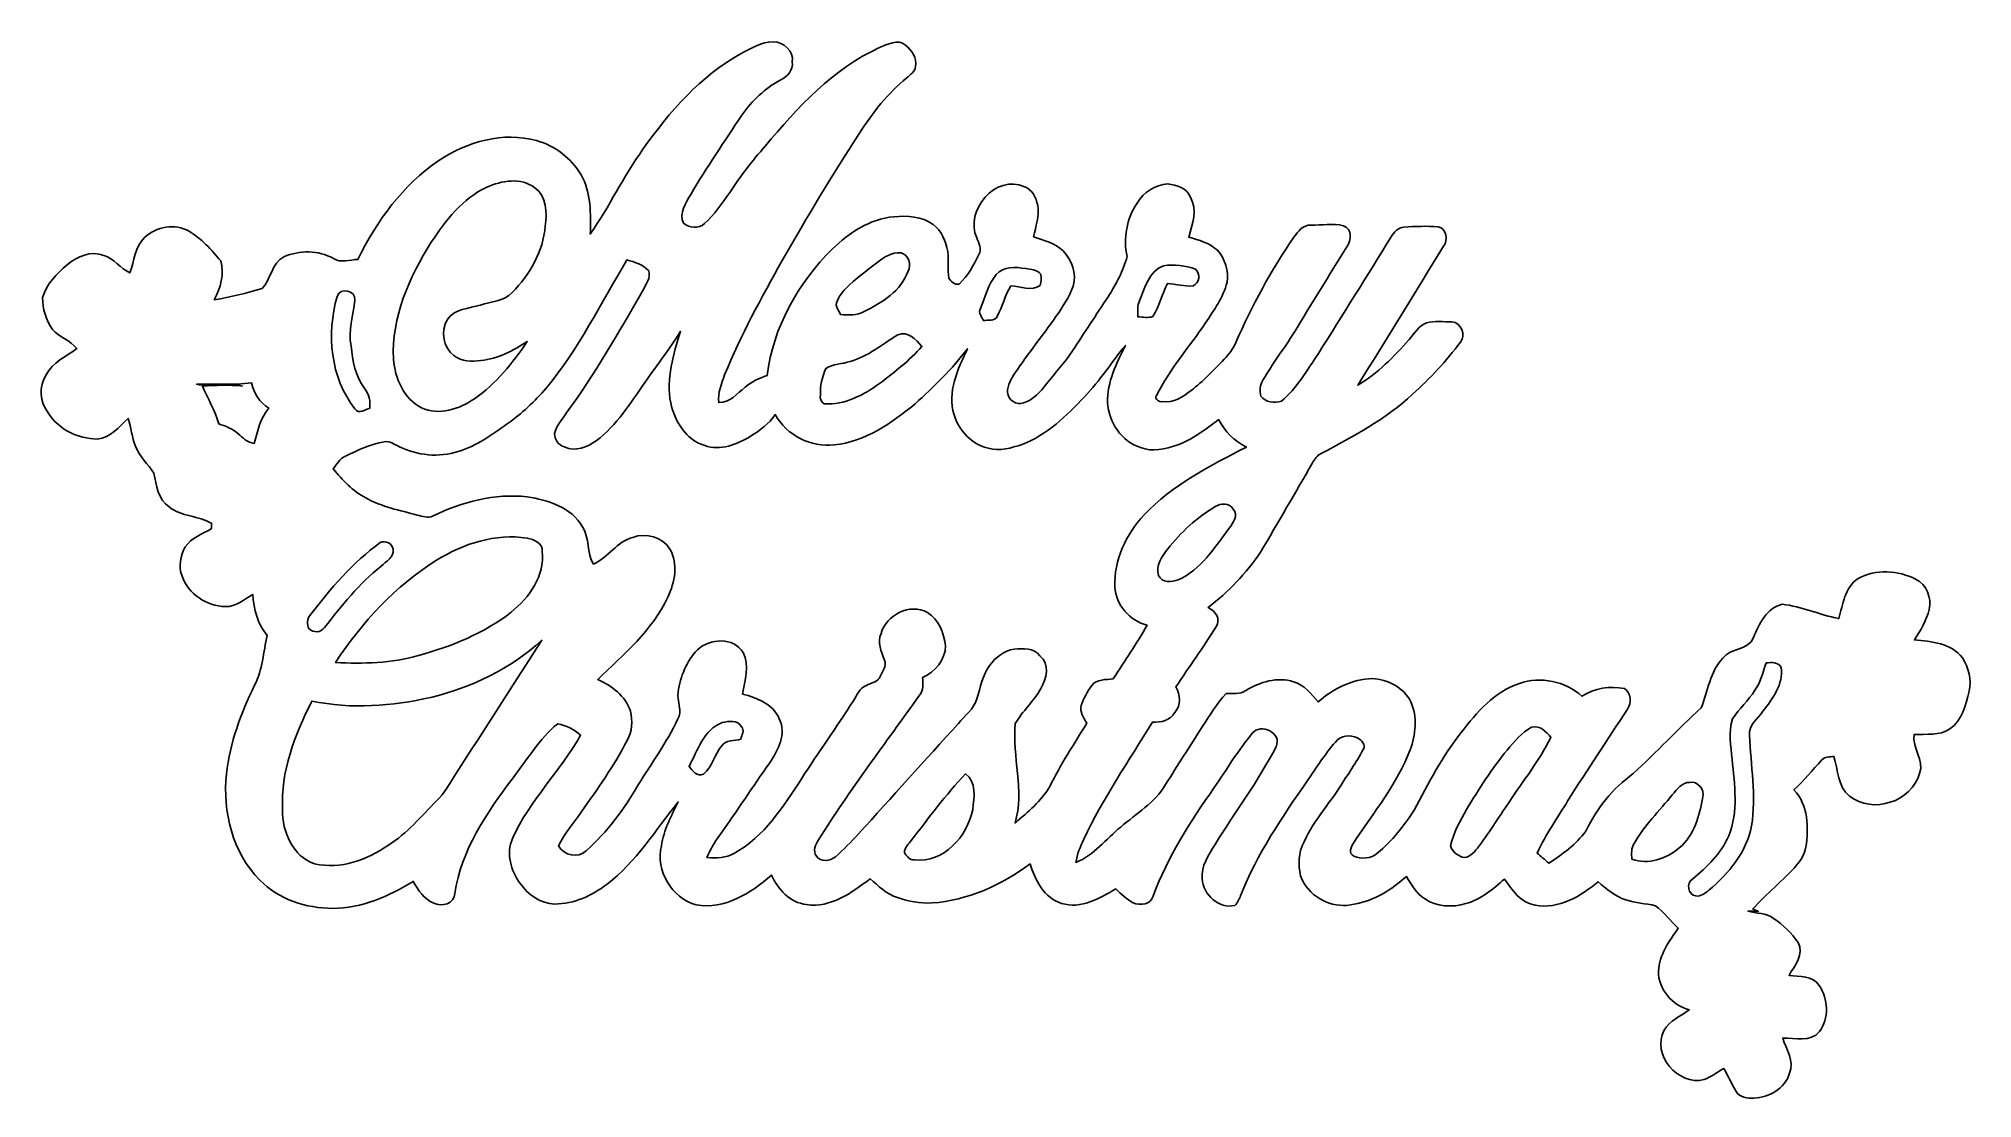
# Model space of a CAD drawing. Header units: centimetres. Extents: x -13.3 to 13.3, y -7.3 to 7.3.
import ezdxf

# ---------------------------------------------------------------- set-up
doc = ezdxf.new("R2010")
doc.units = ezdxf.units.CM
doc.header["$MEASUREMENT"] = 0
doc.layers.add('Camada 1', color=7, linetype='Continuous')

msp = doc.modelspace()

# ---------------------------------------------------------------- linework, layer by layer
at = {"layer": 'Camada 1', "color": 156}
for points, knots in [([(-3.61526, 7.06861), (-3.47627, 7.13705), (-3.33587, 7.22736), (-3.1757, 7.22665), (-3.1757, 7.22665), (-3.03106, 7.22982), (-2.88783, 7.10035), (-2.91112, 6.94937), (-2.91112, 6.94937), (-2.89947, 6.8393), (-2.97497, 6.74792), (-3.06987, 6.70348), (-3.06987, 6.70348), (-3.28507, 6.58777), (-3.4685, 6.41772), (-3.60715, 6.217), (-3.60715, 6.217), (-3.84598, 5.85611), (-4.08939, 5.49804), (-4.31129, 5.12621), (-4.31129, 5.12621), (-4.37656, 5.00803), (-4.47604, 4.86726), (-4.41113, 4.72827), (-4.41113, 4.72827), (-4.33034, 4.66231), (-4.20299, 4.64643), (-4.12291, 4.72263), (-4.12291, 4.72263), (-3.98039, 4.84187), (-3.8809, 5.00274), (-3.77401, 5.15301), (-3.77401, 5.15301), (-3.62549, 5.37598), (-3.46357, 5.58977), (-3.28577, 5.79013), (-3.28577, 5.79013), (-2.8381, 6.32071), (-2.35338, 6.85835), (-1.7078, 7.14798), (-1.7078, 7.14798), (-1.59843, 7.19101), (-1.46015, 7.27075), (-1.35113, 7.18326), (-1.35113, 7.18326), (-1.27, 7.10988), (-1.1885, 7.00405), (-1.2132, 6.88728), (-1.2132, 6.88728), (-1.21778, 6.8146), (-1.28693, 6.77509), (-1.33456, 6.72994), (-1.33456, 6.72994), (-1.59561, 6.51862), (-1.80693, 6.25228), (-1.98508, 5.969), (-1.98508, 5.969), (-2.36149, 5.3975), (-2.70932, 4.8073), (-3.05047, 4.21428), (-3.05047, 4.21428), (-3.33657, 3.70028), (-3.62338, 3.18452), (-3.84352, 2.63806), (-3.84352, 2.63806), (-3.88866, 2.51707), (-3.93841, 2.39077), (-3.92394, 2.25882), (-3.92394, 2.25882), (-3.76907, 2.25178), (-3.67417, 2.38512), (-3.5627, 2.46944), (-3.5627, 2.46944), (-3.4752, 2.54669), (-3.3669, 2.59291), (-3.25825, 2.63102), (-3.25825, 2.63102), (-3.17675, 3.29564), (-2.83033, 3.90348), (-2.36185, 4.37232), (-2.36185, 4.37232), (-2.13006, 4.59634), (-1.84221, 4.7872), (-1.51377, 4.81824), (-1.51377, 4.81824), (-1.32927, 4.83164), (-1.12501, 4.82952), (-0.97189, 4.70992), (-0.97189, 4.70992), (-0.85124, 4.62492), (-0.7994, 4.4792), (-0.76763, 4.34128), (-0.76763, 4.34128), (-0.7493, 4.21886), (-0.78317, 4.09292), (-0.75282, 3.97121), (-0.75282, 3.97121), (-0.7239, 3.92077), (-0.67627, 3.87809), (-0.61348, 3.89078), (-0.61348, 3.89078), (-0.48894, 3.99944), (-0.41485, 4.15288), (-0.34008, 4.29753), (-0.34008, 4.29753), (-0.29951, 4.37337), (-0.34361, 4.45452), (-0.36971, 4.52649), (-0.36971, 4.52649), (-0.54186, 4.89866), (-0.10759, 5.41372), (0.28716, 5.23168), (0.28716, 5.23168), (0.39652, 5.19499), (0.44626, 5.07965), (0.46955, 4.97557), (0.46955, 4.97557), (0.49494, 4.82811), (0.44272, 4.68417), (0.41205, 4.54166), (0.41205, 4.54166), (0.55491, 4.49545), (0.70767, 4.45347), (0.8195, 4.34691), (0.8195, 4.34691), (0.93661, 4.22027), (1.01035, 4.03506), (0.95849, 3.86362), (0.95849, 3.86362), (0.9024, 3.71157), (0.81385, 3.57399), (0.72143, 3.4417), (0.72143, 3.4417), (0.53481, 3.18099), (0.33548, 2.92946), (0.15592, 2.66417), (0.15592, 2.66417), (0.10795, 2.58339), (0.04692, 2.49836), (0.05537, 2.39959), (0.05537, 2.39959), (0.0582, 2.29658), (0.17814, 2.21614), (0.27552, 2.25319), (0.27552, 2.25319), (0.41205, 2.29481), (0.50587, 2.40805), (0.58949, 2.51636), (0.58949, 2.51636), (0.70767, 2.66912), (0.84525, 2.8067), (0.94933, 2.97003), (0.94933, 2.97003), (1.11054, 3.2198), (1.27565, 3.46745), (1.43791, 3.71651), (1.43791, 3.71651), (1.55151, 3.88654), (1.64782, 4.07141), (1.7011, 4.26966), (1.7011, 4.26966), (1.64677, 4.52261), (1.69403, 4.79036), (1.83868, 5.00591), (1.83868, 5.00591), (1.92369, 5.15937), (2.08986, 5.25497), (2.26165, 5.27049), (2.26165, 5.27049), (2.38266, 5.25463), (2.52518, 5.21263), (2.57493, 5.0874), (2.57493, 5.0874), (2.67334, 4.91277), (2.60173, 4.71346), (2.54987, 4.53672), (2.54987, 4.53672), (2.68851, 4.49579), (2.83739, 4.45947), (2.94464, 4.35609), (2.94464, 4.35609), (3.04906, 4.23791), (3.10268, 4.07212), (3.07833, 3.91548), (3.07833, 3.91548), (3.02718, 3.70699), (2.89736, 3.5313), (2.78095, 3.35526), (2.78095, 3.35526), (2.55658, 3.0226), (2.28669, 2.7178), (2.10643, 2.35761), (2.10643, 2.35761), (2.07222, 2.30645), (2.14453, 2.2606), (2.1918, 2.27153), (2.1918, 2.27153), (2.34244, 2.24367), (2.46803, 2.34314), (2.58304, 2.42429), (2.58304, 2.42429), (2.74954, 2.55093), (2.89348, 2.70369), (3.03812, 2.85396), (3.03812, 2.85396), (3.10479, 2.92135), (3.16089, 2.99931), (3.19829, 3.0868), (3.19829, 3.0868), (3.42229, 3.59197), (3.68299, 4.08233), (3.99908, 4.53636), (3.99908, 4.53636), (4.05553, 4.61327), (4.12467, 4.70817), (4.23157, 4.70322), (4.23157, 4.70322), (4.38185, 4.70005), (4.53602, 4.72722), (4.68417, 4.69477), (4.68417, 4.69477), (4.80306, 4.64572), (4.79424, 4.49367), (4.72722, 4.40477), (4.72722, 4.40477), (4.48486, 4.01214), (4.24461, 3.61843), (4.00227, 3.22545), (4.00227, 3.22545), (3.86503, 3.00107), (3.70099, 2.794), (3.57187, 2.5647), (3.57187, 2.5647), (3.53201, 2.50013), (3.52354, 2.41969), (3.54541, 2.34738), (3.54541, 2.34738), (3.60785, 2.25918), (3.72957, 2.24966), (3.82658, 2.27541), (3.82658, 2.27541), (4.04071, 2.45568), (4.18007, 2.70403), (4.33563, 2.93299), (4.33563, 2.93299), (4.67113, 3.46779), (5.00627, 4.00295), (5.33858, 4.53989), (5.33858, 4.53989), (5.37669, 4.60691), (5.43243, 4.67113), (5.51568, 4.67465), (5.51568, 4.67465), (5.67124, 4.68453), (5.8293, 4.69299), (5.98487, 4.67713), (5.98487, 4.67713), (6.10622, 4.65912), (6.12281, 4.49684), (6.06212, 4.41147), (6.06212, 4.41147), (5.66878, 3.77296), (5.27507, 3.13407), (4.88102, 2.4959), (4.88102, 2.4959), (5.1502, 2.66381), (5.37986, 2.88819), (5.58553, 3.12807), (5.58553, 3.12807), (5.6582, 3.21027), (5.71923, 3.31435), (5.82507, 3.35704), (5.82507, 3.35704), (5.93972, 3.38208), (6.05895, 3.37255), (6.17573, 3.36832), (6.17573, 3.36832), (6.30061, 3.36408), (6.3768, 3.18523), (6.29425, 3.09138), (6.29425, 3.09138), (6.09917, 2.83069), (5.8748, 2.59291), (5.63491, 2.37313), (5.63491, 2.37313), (5.26591, 2.02847), (4.81507, 1.79069), (4.37268, 1.55504), (4.37268, 1.55504), (4.31694, 1.53034), (4.28518, 1.47637), (4.2552, 1.42628), (4.2552, 1.42628), (4.01778, 1.01599), (3.78178, 0.60501), (3.53942, 0.19755), (3.53942, 0.19755), (3.34186, -0.09313), (3.09527, -0.35243), (2.81552, -0.56549), (2.81552, -0.56549), (2.91923, -0.61136), (2.99755, -0.72531), (2.92417, -0.83361), (2.92417, -0.83361), (2.75096, -1.11512), (2.55481, -1.38219), (2.37313, -1.65876), (2.37313, -1.65876), (2.43204, -1.76917), (2.45321, -1.91065), (2.35795, -2.00907), (2.35795, -2.00907), (2.29551, -2.12372), (2.16887, -2.14841), (2.04893, -2.14383), (2.04893, -2.14383), (1.72685, -2.67723), (1.36877, -3.19122), (1.10418, -3.75708), (1.10418, -3.75708), (1.05587, -3.85867), (1.01211, -3.9638), (0.99589, -4.07599), (0.99589, -4.07599), (1.2467, -3.97722), (1.41076, -3.75462), (1.61254, -3.5881), (1.61254, -3.5881), (1.82703, -3.40359), (2.08455, -3.25437), (2.23131, -3.0046), (2.23131, -3.0046), (2.39535, -2.73649), (2.56611, -2.47261), (2.73719, -2.20873), (2.73719, -2.20873), (2.84409, -2.05317), (2.93404, -1.88348), (3.06775, -1.748), (3.06775, -1.748), (3.1577, -1.7473), (3.25613, -1.7653), (3.33445, -1.7078), (3.33445, -1.7078), (3.52989, -1.59208), (3.77013, -1.51377), (3.99486, -1.58679), (3.99486, -1.58679), (4.14019, -1.63125), (4.24108, -1.75012), (4.3328, -1.86443), (4.3328, -1.86443), (4.54025, -1.68346), (4.80024, -1.5501), (5.08034, -1.54481), (5.08034, -1.54481), (5.29449, -1.55081), (5.5118, -1.66828), (5.60987, -1.86265), (5.60987, -1.86265), (5.70123, -2.07327), (5.67972, -2.31668), (5.59964, -2.5273), (5.59964, -2.5273), (5.42183, -2.99614), (5.09763, -3.38632), (4.82564, -3.80152), (4.82564, -3.80152), (4.78401, -3.85867), (4.74415, -3.94794), (4.82528, -3.99204), (4.82528, -3.99204), (4.929, -4.03294), (5.06095, -4.0259), (5.14738, -3.94828), (5.14738, -3.94828), (5.35128, -3.78529), (5.51108, -3.57328), (5.65572, -3.35774), (5.65572, -3.35774), (5.84975, -2.98803), (6.04202, -2.61338), (6.30519, -2.28635), (6.30519, -2.28635), (6.51722, -2.00837), (6.76098, -1.72295), (7.10459, -1.61042), (7.10459, -1.61042), (7.39739, -1.50812), (7.73818, -1.57902), (7.96748, -1.78752), (7.96748, -1.78752), (8.13822, -1.67534), (8.35413, -1.64253), (8.55274, -1.68027), (8.55274, -1.68027), (8.64129, -1.73743), (8.65716, -1.87888), (8.59401, -1.9632), (8.59401, -1.9632), (8.32272, -2.38407), (8.04157, -2.79858), (7.77487, -3.22262), (7.77487, -3.22262), (7.63128, -3.46287), (7.46653, -3.69217), (7.34871, -3.94723), (7.34871, -3.94723), (7.40268, -3.99238), (7.4563, -4.03825), (7.51028, -4.0841), (7.51028, -4.0841), (7.70149, -3.96628), (7.88351, -3.82588), (8.02111, -3.64701), (8.02111, -3.64701), (8.17068, -3.3348), (8.38941, -3.05257), (8.6748, -2.85326), (8.6748, -2.85326), (8.99125, -2.55729), (9.2904, -2.24084), (9.60861, -1.94697), (9.60861, -1.94697), (9.70526, -1.71803), (9.72784, -1.45026), (9.90635, -1.26152), (9.90635, -1.26152), (10.01218, -1.113), (10.26159, -1.16311), (10.32968, -0.9772), (10.32968, -0.9772), (10.41152, -0.79269), (10.50748, -0.56938), (10.7262, -0.51929), (10.7262, -0.51929), (10.99255, -0.55068), (11.24162, -0.66569), (11.50479, -0.7172), (11.50479, -0.7172), (11.5637, -0.52387), (11.58662, -0.28575), (11.77254, -0.16651), (11.77254, -0.16651), (12.01208, -0.0321), (12.32464, -0.05115), (12.56454, -0.17568), (12.56454, -0.17568), (12.71763, -0.24623), (12.78678, -0.43074), (12.75079, -0.59019), (12.75079, -0.59019), (12.71447, -0.74365), (12.62944, -0.87948), (12.5476, -1.01211), (12.5476, -1.01211), (12.77937, -1.03292), (13.0556, -1.05375), (13.20765, -1.25623), (13.20765, -1.25623), (13.29055, -1.391), (13.34523, -1.55892), (13.30006, -1.71662), (13.30006, -1.71662), (13.25703, -1.90641), (13.20587, -2.11949), (13.03655, -2.23767), (13.03655, -2.23767), (12.88944, -2.33469), (12.70811, -2.30363), (12.5423, -2.31493), (12.5423, -2.31493), (12.51513, -2.50119), (12.68623, -2.66522), (12.61955, -2.85009), (12.61955, -2.85009), (12.51126, -3.24026), (11.97222, -3.41558), (11.65506, -3.16264), (11.65506, -3.16264), (11.48749, -3.03354), (11.49597, -2.80034), (11.43916, -2.61549), (11.43916, -2.61549), (11.38202, -2.62573), (11.31181, -2.61231), (11.2723, -2.66417), (11.2723, -2.66417), (11.14424, -2.80141), (11.02642, -2.94886), (10.88813, -3.07657), (10.88813, -3.07657), (11.08779, -3.28789), (11.08957, -3.59587), (11.05252, -3.86644), (11.05252, -3.86644), (11.03066, -3.95817), (10.99007, -4.04636), (10.92482, -4.11514), (10.92482, -4.11514), (10.73502, -4.32717), (10.5096, -4.50356), (10.3205, -4.71664), (10.3205, -4.71664), (10.33955, -4.7251), (10.37836, -4.74274), (10.39741, -4.75156), (10.39741, -4.75156), (10.34908, -4.74732), (10.30111, -4.74486), (10.25313, -4.74556), (10.25313, -4.74556), (10.37132, -4.77979), (10.5043, -4.77097), (10.60732, -4.84823), (10.60732, -4.84823), (10.73714, -4.93783), (10.85849, -5.04718), (10.94527, -5.17983), (10.94527, -5.17983), (11.03136, -5.33893), (10.898, -5.49804), (10.82038, -5.63174), (10.82038, -5.63174), (10.96432, -5.64656), (11.14248, -5.63667), (11.23631, -5.76967), (11.23631, -5.76967), (11.36049, -5.95417), (11.37673, -6.22477), (11.23879, -6.40574), (11.23879, -6.40574), (11.11532, -6.55849), (10.90117, -6.49252), (10.73326, -6.49639), (10.73326, -6.49639), (10.78442, -6.65127), (10.89659, -6.81355), (10.82745, -6.98112), (10.82745, -6.98112), (10.7643, -7.1896), (10.54522, -7.31485), (10.33673, -7.32367), (10.33673, -7.32367), (10.24712, -7.32542), (10.14165, -7.31414), (10.09015, -7.23089), (10.09015, -7.23089), (10.02736, -7.12823), (9.9829, -7.01569), (9.91975, -6.91339), (9.91975, -6.91339), (9.83014, -6.96489), (9.74831, -7.03297), (9.64988, -7.06754), (9.64988, -7.06754), (9.29216, -7.16033), (8.92245, -6.71971), (9.09849, -6.38774), (9.09849, -6.38774), (9.17609, -6.2551), (9.32568, -6.19441), (9.44455, -6.10622), (9.44455, -6.10622), (9.21137, -6.04166), (9.01629, -5.82365), (9.02122, -5.57494), (9.02122, -5.57494), (9.03393, -5.34952), (9.16552, -5.15937), (9.29393, -4.98298), (9.29393, -4.98298), (9.18632, -4.88209), (9.09742, -4.76144), (8.97854, -4.67325), (8.97854, -4.67325), (8.84449, -4.64007), (8.70372, -4.63868), (8.57284, -4.59069), (8.57284, -4.59069), (8.42539, -4.54377), (8.30297, -4.44534), (8.19009, -4.34304), (8.19009, -4.34304), (7.94914, -4.54025), (7.6468, -4.72581), (7.32225, -4.66689), (7.32225, -4.66689), (7.1254, -4.63161), (7.00298, -4.46017), (6.89963, -4.30494), (6.89963, -4.30494), (6.74158, -4.44358), (6.57613, -4.58681), (6.36798, -4.64185), (6.36798, -4.64185), (6.18031, -4.70041), (5.96299, -4.6877), (5.7979, -4.57412), (5.7979, -4.57412), (5.68359, -4.50179), (5.61939, -4.37902), (5.54884, -4.26861), (5.54884, -4.26861), (5.34458, -4.45276), (5.10187, -4.6055), (4.82706, -4.65278), (4.82706, -4.65278), (4.56776, -4.71382), (4.27777, -4.59422), (4.13948, -4.36597), (4.13948, -4.36597), (4.05553, -4.23087), (4.05729, -4.05977), (4.09115, -3.90983), (4.09115, -3.90983), (4.20193, -3.58352), (4.44429, -3.32775), (4.62774, -3.042), (4.62774, -3.042), (4.73745, -2.86914), (4.85739, -2.70191), (4.9537, -2.52095), (4.9537, -2.52095), (4.9985, -2.45392), (4.92619, -2.39218), (4.87327, -2.36044), (4.87327, -2.36044), (4.77414, -2.3121), (4.64185, -2.32974), (4.57022, -2.41828), (4.57022, -2.41828), (4.4256, -2.58234), (4.31341, -2.77106), (4.18641, -2.94815), (4.18641, -2.94815), (3.83786, -3.45052), (3.48721, -3.96098), (3.26531, -4.53495), (3.26531, -4.53495), (3.24379, -4.58187), (3.22509, -4.63337), (3.18381, -4.66724), (3.18381, -4.66724), (2.96615, -4.72651), (2.74672, -4.5145), (2.73649, -4.30247), (2.73649, -4.30247), (2.71497, -4.12433), (2.82645, -3.97228), (2.91287, -3.82763), (2.91287, -3.82763), (3.19017, -3.3775), (3.5126, -2.95451), (3.7525, -2.48214), (3.7525, -2.48214), (3.84739, -2.29763), (3.53976, -2.14948), (3.42618, -2.29622), (3.42618, -2.29622), (3.23215, -2.53223), (3.07269, -2.794), (2.90054, -3.04587), (2.90054, -3.04587), (2.5721, -3.51401), (2.26094, -4.00156), (2.05951, -4.53918), (2.05951, -4.53918), (2.03059, -4.65878), (1.88136, -4.67535), (1.7854, -4.63125), (1.7854, -4.63125), (1.69333, -4.58505), (1.6189, -4.51238), (1.54763, -4.44005), (1.54763, -4.44005), (1.32432, -4.56881), (1.06503, -4.72651), (0.79869, -4.63973), (0.79869, -4.63973), (0.55738, -4.56635), (0.43461, -4.32118), (0.36405, -4.09751), (0.36405, -4.09751), (-0.03069, -4.38608), (-0.49423, -4.59809), (-0.98672, -4.63479), (-0.98672, -4.63479), (-1.14864, -4.64467), (-1.31022, -4.6101), (-1.46332, -4.56106), (-1.46332, -4.56106), (-1.6122, -4.51309), (-1.72614, -4.40231), (-1.83902, -4.30001), (-1.83902, -4.30001), (-2.08845, -4.49438), (-2.38266, -4.70534), (-2.71673, -4.65666), (-2.71673, -4.65666), (-2.94286, -4.62845), (-3.10938, -4.45065), (-3.19722, -4.25131), (-3.19722, -4.25131), (-3.48014, -4.49826), (-3.8421, -4.72792), (-4.23474, -4.6609), (-4.23474, -4.6609), (-4.56952, -4.56776), (-4.80201, -4.1857), (-4.71346, -3.84562), (-4.71346, -3.84562), (-4.68241, -3.62902), (-4.58082, -3.43358), (-4.48168, -3.24167), (-4.48168, -3.24167), (-4.79743, -3.62866), (-5.0613, -4.06893), (-5.46417, -4.37549), (-5.46417, -4.37549), (-5.66844, -4.53495), (-5.92067, -4.6475), (-6.18277, -4.64889), (-6.18277, -4.64889), (-6.37962, -4.64643), (-6.55002, -4.52084), (-6.66009, -4.36597), (-6.66009, -4.36597), (-6.7878, -4.19169), (-6.85906, -3.95252), (-6.76556, -3.74721), (-6.76556, -3.74721), (-6.5352, -3.22192), (-6.10481, -2.82081), (-5.82789, -2.32339), (-5.82789, -2.32339), (-5.91679, -2.24155), (-6.02721, -2.19216), (-6.14362, -2.165), (-6.14362, -2.165), (-6.40009, -2.37701), (-6.57014, -2.66805), (-6.77192, -2.92876), (-6.77192, -2.92876), (-7.12645, -3.39794), (-7.47218, -3.90877), (-7.56038, -4.50356), (-7.56038, -4.50356), (-7.56637, -4.64397), (-7.74276, -4.69477), (-7.85106, -4.63549), (-7.85106, -4.63549), (-7.98407, -4.58187), (-8.06661, -4.45805), (-8.13435, -4.33846), (-8.13435, -4.33846), (-8.46949, -4.54271), (-8.84342, -4.70782), (-9.24242, -4.70992), (-9.24242, -4.70992), (-9.60755, -4.70641), (-9.98889, -4.58964), (-10.24536, -4.3194), (-10.24536, -4.3194), (-10.62637, -3.94299), (-10.76007, -3.3775), (-10.70786, -2.85679), (-10.70786, -2.85679), (-10.65742, -2.42922), (-10.50819, -2.01965), (-10.3191, -1.63512), (-10.3191, -1.63512), (-10.20692, -1.42309), (-10.20233, -1.17756), (-10.14377, -0.94896), (-10.14377, -0.94896), (-10.28311, -0.79233), (-10.32439, -0.58702), (-10.34556, -0.38522), (-10.34556, -0.38522), (-10.46339, -0.45544), (-10.57733, -0.55774), (-10.72303, -0.55279), (-10.72303, -0.55279), (-10.97738, -0.54434), (-11.23491, -0.38028), (-11.31746, -0.13334), (-11.31746, -0.13334), (-11.37108, -0.00175), (-11.34145, 0.15027), (-11.27372, 0.27094), (-11.27372, 0.27094), (-11.18904, 0.39441), (-11.04406, 0.45084), (-10.91635, 0.51752), (-10.91635, 0.51752), (-10.91494, 0.53622), (-10.91212, 0.5736), (-10.91035, 0.59231), (-10.91035, 0.59231), (-11.09203, 0.70202), (-11.32451, 0.68509), (-11.4942, 0.8202), (-11.4942, 0.8202), (-11.65119, 0.92004), (-11.67447, 1.11831), (-11.70516, 1.28517), (-11.70516, 1.28517), (-11.78701, 1.41111), (-11.90695, 1.51341), (-11.96093, 1.657), (-11.96093, 1.657), (-12.00714, 1.78082), (-12.01913, 1.91416), (-12.06217, 2.03904), (-12.06217, 2.03904), (-12.19023, 1.92617), (-12.301, 1.76917), (-12.48692, 1.75577), (-12.48692, 1.75577), (-12.75185, 1.75789), (-13.0182, 1.88877), (-13.16178, 2.11596), (-13.16178, 2.11596), (-13.27961, 2.26377), (-13.29372, 2.48143), (-13.19141, 2.64125), (-13.19141, 2.64125), (-13.0997, 2.81128), (-12.91872, 2.8956), (-12.76737, 3.00214), (-12.76737, 3.00214), (-12.8591, 3.11572), (-13.00797, 3.15736), (-13.10286, 3.26636), (-13.10286, 3.26636), (-13.19318, 3.39195), (-13.24222, 3.55035), (-13.23904, 3.70487), (-13.23904, 3.70487), (-13.18718, 3.88937), (-13.04678, 4.03542), (-12.90249, 4.15466), (-12.90249, 4.15466), (-12.76667, 4.27107), (-12.57123, 4.35539), (-12.3952, 4.28308), (-12.3952, 4.28308), (-12.25126, 4.24427), (-12.17189, 4.10209), (-12.03677, 4.046), (-12.03677, 4.046), (-11.97574, 4.2097), (-11.96763, 4.40513), (-11.83428, 4.53248), (-11.83428, 4.53248), (-11.67341, 4.681), (-11.41624, 4.72934), (-11.22221, 4.61715), (-11.22221, 4.61715), (-11.04829, 4.51731), (-10.91458, 4.36068), (-10.78618, 4.21004), (-10.78618, 4.21004), (-10.72797, 4.02695), (-10.79323, 3.83962), (-10.87437, 3.67454), (-10.87437, 3.67454), (-10.65176, 3.71052), (-10.43128, 3.76449), (-10.21538, 3.82763), (-10.21538, 3.82763), (-10.09191, 3.9504), (-10.08803, 4.18146), (-9.91411, 4.26578), (-9.91411, 4.26578), (-9.69997, 4.36033), (-9.43963, 4.35926), (-9.23325, 4.24356), (-9.23325, 4.24356), (-9.13095, 4.17583), (-9.00783, 4.22733), (-8.89564, 4.2298), (-8.89564, 4.2298), (-8.63706, 4.76003), (-8.27475, 5.2578), (-7.78228, 5.59223), (-7.78228, 5.59223), (-7.39315, 5.85116), (-6.89504, 5.99581), (-6.43431, 5.86598), (-6.43431, 5.86598), (-6.17784, 5.79861), (-5.95806, 5.62081), (-5.82048, 5.39643), (-5.82048, 5.39643), (-5.68006, 5.14772), (-5.68854, 4.85598), (-5.69489, 4.58011), (-5.69489, 4.58011), (-5.43277, 4.95582), (-5.23592, 5.37386), (-4.96887, 5.7471), (-4.96887, 5.7471), (-4.60375, 6.26356), (-4.17617, 6.75886), (-3.61526, 7.06861)], [0, 0, 0, 0, 0.00438596, 0.00438596, 0.00438596, 0.00438596, 0.00877193, 0.00877193, 0.00877193, 0.00877193, 0.01315789, 0.01315789, 0.01315789, 0.01315789, 0.01754386, 0.01754386, 0.01754386, 0.01754386, 0.02192982, 0.02192982, 0.02192982, 0.02192982, 0.02631579, 0.02631579, 0.02631579, 0.02631579, 0.03070175, 0.03070175, 0.03070175, 0.03070175, 0.03508772, 0.03508772, 0.03508772, 0.03508772, 0.03947368, 0.03947368, 0.03947368, 0.03947368, 0.04385965, 0.04385965, 0.04385965, 0.04385965, 0.04824561, 0.04824561, 0.04824561, 0.04824561, 0.05263158, 0.05263158, 0.05263158, 0.05263158, 0.05701754, 0.05701754, 0.05701754, 0.05701754, 0.06140351, 0.06140351, 0.06140351, 0.06140351, 0.06578947, 0.06578947, 0.06578947, 0.06578947, 0.07017544, 0.07017544, 0.07017544, 0.07017544, 0.0745614, 0.0745614, 0.0745614, 0.0745614, 0.07894737, 0.07894737, 0.07894737, 0.07894737, 0.08333333, 0.08333333, 0.08333333, 0.08333333, 0.0877193, 0.0877193, 0.0877193, 0.0877193, 0.09210526, 0.09210526, 0.09210526, 0.09210526, 0.09649123, 0.09649123, 0.09649123, 0.09649123, 0.10087719, 0.10087719, 0.10087719, 0.10087719, 0.10526316, 0.10526316, 0.10526316, 0.10526316, 0.10964912, 0.10964912, 0.10964912, 0.10964912, 0.11403509, 0.11403509, 0.11403509, 0.11403509, 0.11842105, 0.11842105, 0.11842105, 0.11842105, 0.12280702, 0.12280702, 0.12280702, 0.12280702, 0.12719298, 0.12719298, 0.12719298, 0.12719298, 0.13157895, 0.13157895, 0.13157895, 0.13157895, 0.13596491, 0.13596491, 0.13596491, 0.13596491, 0.14035088, 0.14035088, 0.14035088, 0.14035088, 0.14473684, 0.14473684, 0.14473684, 0.14473684, 0.14912281, 0.14912281, 0.14912281, 0.14912281, 0.15350877, 0.15350877, 0.15350877, 0.15350877, 0.15789474, 0.15789474, 0.15789474, 0.15789474, 0.1622807, 0.1622807, 0.1622807, 0.1622807, 0.16666667, 0.16666667, 0.16666667, 0.16666667, 0.17105263, 0.17105263, 0.17105263, 0.17105263, 0.1754386, 0.1754386, 0.1754386, 0.1754386, 0.17982456, 0.17982456, 0.17982456, 0.17982456, 0.18421053, 0.18421053, 0.18421053, 0.18421053, 0.18859649, 0.18859649, 0.18859649, 0.18859649, 0.19298246, 0.19298246, 0.19298246, 0.19298246, 0.19736842, 0.19736842, 0.19736842, 0.19736842, 0.20175439, 0.20175439, 0.20175439, 0.20175439, 0.20614035, 0.20614035, 0.20614035, 0.20614035, 0.21052632, 0.21052632, 0.21052632, 0.21052632, 0.21491228, 0.21491228, 0.21491228, 0.21491228, 0.21929825, 0.21929825, 0.21929825, 0.21929825, 0.22368421, 0.22368421, 0.22368421, 0.22368421, 0.22807018, 0.22807018, 0.22807018, 0.22807018, 0.23245614, 0.23245614, 0.23245614, 0.23245614, 0.23684211, 0.23684211, 0.23684211, 0.23684211, 0.24122807, 0.24122807, 0.24122807, 0.24122807, 0.24561404, 0.24561404, 0.24561404, 0.24561404, 0.25, 0.25, 0.25, 0.25, 0.25438596, 0.25438596, 0.25438596, 0.25438596, 0.25877193, 0.25877193, 0.25877193, 0.25877193, 0.26315789, 0.26315789, 0.26315789, 0.26315789, 0.26754386, 0.26754386, 0.26754386, 0.26754386, 0.27192982, 0.27192982, 0.27192982, 0.27192982, 0.27631579, 0.27631579, 0.27631579, 0.27631579, 0.28070175, 0.28070175, 0.28070175, 0.28070175, 0.28508772, 0.28508772, 0.28508772, 0.28508772, 0.28947368, 0.28947368, 0.28947368, 0.28947368, 0.29385965, 0.29385965, 0.29385965, 0.29385965, 0.29824561, 0.29824561, 0.29824561, 0.29824561, 0.30263158, 0.30263158, 0.30263158, 0.30263158, 0.30701754, 0.30701754, 0.30701754, 0.30701754, 0.31140351, 0.31140351, 0.31140351, 0.31140351, 0.31578947, 0.31578947, 0.31578947, 0.31578947, 0.32017544, 0.32017544, 0.32017544, 0.32017544, 0.3245614, 0.3245614, 0.3245614, 0.3245614, 0.32894737, 0.32894737, 0.32894737, 0.32894737, 0.33333333, 0.33333333, 0.33333333, 0.33333333, 0.3377193, 0.3377193, 0.3377193, 0.3377193, 0.34210526, 0.34210526, 0.34210526, 0.34210526, 0.34649123, 0.34649123, 0.34649123, 0.34649123, 0.35087719, 0.35087719, 0.35087719, 0.35087719, 0.35526316, 0.35526316, 0.35526316, 0.35526316, 0.35964912, 0.35964912, 0.35964912, 0.35964912, 0.36403509, 0.36403509, 0.36403509, 0.36403509, 0.36842105, 0.36842105, 0.36842105, 0.36842105, 0.37280702, 0.37280702, 0.37280702, 0.37280702, 0.37719298, 0.37719298, 0.37719298, 0.37719298, 0.38157895, 0.38157895, 0.38157895, 0.38157895, 0.38596491, 0.38596491, 0.38596491, 0.38596491, 0.39035088, 0.39035088, 0.39035088, 0.39035088, 0.39473684, 0.39473684, 0.39473684, 0.39473684, 0.39912281, 0.39912281, 0.39912281, 0.39912281, 0.40350877, 0.40350877, 0.40350877, 0.40350877, 0.40789474, 0.40789474, 0.40789474, 0.40789474, 0.4122807, 0.4122807, 0.4122807, 0.4122807, 0.41666667, 0.41666667, 0.41666667, 0.41666667, 0.42105263, 0.42105263, 0.42105263, 0.42105263, 0.4254386, 0.4254386, 0.4254386, 0.4254386, 0.42982456, 0.42982456, 0.42982456, 0.42982456, 0.43421053, 0.43421053, 0.43421053, 0.43421053, 0.43859649, 0.43859649, 0.43859649, 0.43859649, 0.44298246, 0.44298246, 0.44298246, 0.44298246, 0.44736842, 0.44736842, 0.44736842, 0.44736842, 0.45175439, 0.45175439, 0.45175439, 0.45175439, 0.45614035, 0.45614035, 0.45614035, 0.45614035, 0.46052632, 0.46052632, 0.46052632, 0.46052632, 0.46491228, 0.46491228, 0.46491228, 0.46491228, 0.46929825, 0.46929825, 0.46929825, 0.46929825, 0.47368421, 0.47368421, 0.47368421, 0.47368421, 0.47807018, 0.47807018, 0.47807018, 0.47807018, 0.48245614, 0.48245614, 0.48245614, 0.48245614, 0.48684211, 0.48684211, 0.48684211, 0.48684211, 0.49122807, 0.49122807, 0.49122807, 0.49122807, 0.49561404, 0.49561404, 0.49561404, 0.49561404, 0.5, 0.5, 0.5, 0.5, 0.50438596, 0.50438596, 0.50438596, 0.50438596, 0.50877193, 0.50877193, 0.50877193, 0.50877193, 0.51315789, 0.51315789, 0.51315789, 0.51315789, 0.51754386, 0.51754386, 0.51754386, 0.51754386, 0.52192982, 0.52192982, 0.52192982, 0.52192982, 0.52631579, 0.52631579, 0.52631579, 0.52631579, 0.53070175, 0.53070175, 0.53070175, 0.53070175, 0.53508772, 0.53508772, 0.53508772, 0.53508772, 0.53947368, 0.53947368, 0.53947368, 0.53947368, 0.54385965, 0.54385965, 0.54385965, 0.54385965, 0.54824561, 0.54824561, 0.54824561, 0.54824561, 0.55263158, 0.55263158, 0.55263158, 0.55263158, 0.55701754, 0.55701754, 0.55701754, 0.55701754, 0.56140351, 0.56140351, 0.56140351, 0.56140351, 0.56578947, 0.56578947, 0.56578947, 0.56578947, 0.57017544, 0.57017544, 0.57017544, 0.57017544, 0.5745614, 0.5745614, 0.5745614, 0.5745614, 0.57894737, 0.57894737, 0.57894737, 0.57894737, 0.58333333, 0.58333333, 0.58333333, 0.58333333, 0.5877193, 0.5877193, 0.5877193, 0.5877193, 0.59210526, 0.59210526, 0.59210526, 0.59210526, 0.59649123, 0.59649123, 0.59649123, 0.59649123, 0.60087719, 0.60087719, 0.60087719, 0.60087719, 0.60526316, 0.60526316, 0.60526316, 0.60526316, 0.60964912, 0.60964912, 0.60964912, 0.60964912, 0.61403509, 0.61403509, 0.61403509, 0.61403509, 0.61842105, 0.61842105, 0.61842105, 0.61842105, 0.62280702, 0.62280702, 0.62280702, 0.62280702, 0.62719298, 0.62719298, 0.62719298, 0.62719298, 0.63157895, 0.63157895, 0.63157895, 0.63157895, 0.63596491, 0.63596491, 0.63596491, 0.63596491, 0.64035088, 0.64035088, 0.64035088, 0.64035088, 0.64473684, 0.64473684, 0.64473684, 0.64473684, 0.64912281, 0.64912281, 0.64912281, 0.64912281, 0.65350877, 0.65350877, 0.65350877, 0.65350877, 0.65789474, 0.65789474, 0.65789474, 0.65789474, 0.6622807, 0.6622807, 0.6622807, 0.6622807, 0.66666667, 0.66666667, 0.66666667, 0.66666667, 0.67105263, 0.67105263, 0.67105263, 0.67105263, 0.6754386, 0.6754386, 0.6754386, 0.6754386, 0.67982456, 0.67982456, 0.67982456, 0.67982456, 0.68421053, 0.68421053, 0.68421053, 0.68421053, 0.68859649, 0.68859649, 0.68859649, 0.68859649, 0.69298246, 0.69298246, 0.69298246, 0.69298246, 0.69736842, 0.69736842, 0.69736842, 0.69736842, 0.70175439, 0.70175439, 0.70175439, 0.70175439, 0.70614035, 0.70614035, 0.70614035, 0.70614035, 0.71052632, 0.71052632, 0.71052632, 0.71052632, 0.71491228, 0.71491228, 0.71491228, 0.71491228, 0.71929825, 0.71929825, 0.71929825, 0.71929825, 0.72368421, 0.72368421, 0.72368421, 0.72368421, 0.72807018, 0.72807018, 0.72807018, 0.72807018, 0.73245614, 0.73245614, 0.73245614, 0.73245614, 0.73684211, 0.73684211, 0.73684211, 0.73684211, 0.74122807, 0.74122807, 0.74122807, 0.74122807, 0.74561404, 0.74561404, 0.74561404, 0.74561404, 0.75, 0.75, 0.75, 0.75, 0.75438596, 0.75438596, 0.75438596, 0.75438596, 0.75877193, 0.75877193, 0.75877193, 0.75877193, 0.76315789, 0.76315789, 0.76315789, 0.76315789, 0.76754386, 0.76754386, 0.76754386, 0.76754386, 0.77192982, 0.77192982, 0.77192982, 0.77192982, 0.77631579, 0.77631579, 0.77631579, 0.77631579, 0.78070175, 0.78070175, 0.78070175, 0.78070175, 0.78508772, 0.78508772, 0.78508772, 0.78508772, 0.78947368, 0.78947368, 0.78947368, 0.78947368, 0.79385965, 0.79385965, 0.79385965, 0.79385965, 0.79824561, 0.79824561, 0.79824561, 0.79824561, 0.80263158, 0.80263158, 0.80263158, 0.80263158, 0.80701754, 0.80701754, 0.80701754, 0.80701754, 0.81140351, 0.81140351, 0.81140351, 0.81140351, 0.81578947, 0.81578947, 0.81578947, 0.81578947, 0.82017544, 0.82017544, 0.82017544, 0.82017544, 0.8245614, 0.8245614, 0.8245614, 0.8245614, 0.82894737, 0.82894737, 0.82894737, 0.82894737, 0.83333333, 0.83333333, 0.83333333, 0.83333333, 0.8377193, 0.8377193, 0.8377193, 0.8377193, 0.84210526, 0.84210526, 0.84210526, 0.84210526, 0.84649123, 0.84649123, 0.84649123, 0.84649123, 0.85087719, 0.85087719, 0.85087719, 0.85087719, 0.85526316, 0.85526316, 0.85526316, 0.85526316, 0.85964912, 0.85964912, 0.85964912, 0.85964912, 0.86403509, 0.86403509, 0.86403509, 0.86403509, 0.86842105, 0.86842105, 0.86842105, 0.86842105, 0.87280702, 0.87280702, 0.87280702, 0.87280702, 0.87719298, 0.87719298, 0.87719298, 0.87719298, 0.88157895, 0.88157895, 0.88157895, 0.88157895, 0.88596491, 0.88596491, 0.88596491, 0.88596491, 0.89035088, 0.89035088, 0.89035088, 0.89035088, 0.89473684, 0.89473684, 0.89473684, 0.89473684, 0.89912281, 0.89912281, 0.89912281, 0.89912281, 0.90350877, 0.90350877, 0.90350877, 0.90350877, 0.90789474, 0.90789474, 0.90789474, 0.90789474, 0.9122807, 0.9122807, 0.9122807, 0.9122807, 0.91666667, 0.91666667, 0.91666667, 0.91666667, 0.92105263, 0.92105263, 0.92105263, 0.92105263, 0.9254386, 0.9254386, 0.9254386, 0.9254386, 0.92982456, 0.92982456, 0.92982456, 0.92982456, 0.93421053, 0.93421053, 0.93421053, 0.93421053, 0.93859649, 0.93859649, 0.93859649, 0.93859649, 0.94298246, 0.94298246, 0.94298246, 0.94298246, 0.94736842, 0.94736842, 0.94736842, 0.94736842, 0.95175439, 0.95175439, 0.95175439, 0.95175439, 0.95614035, 0.95614035, 0.95614035, 0.95614035, 0.96052632, 0.96052632, 0.96052632, 0.96052632, 0.96491228, 0.96491228, 0.96491228, 0.96491228, 0.96929825, 0.96929825, 0.96929825, 0.96929825, 0.97368421, 0.97368421, 0.97368421, 0.97368421, 0.97807018, 0.97807018, 0.97807018, 0.97807018, 0.98245614, 0.98245614, 0.98245614, 0.98245614, 0.98684211, 0.98684211, 0.98684211, 0.98684211, 0.99122807, 0.99122807, 0.99122807, 0.99122807, 1, 1, 1, 1]), ([(-7.12116, 5.22464), (-7.12116, 5.22464), (-7.12116, 5.22464), (-7.12116, 5.22464), (-7.12116, 5.22464), (-7.45418, 5.0673), (-7.68772, 4.76708), (-7.88492, 4.46617), (-7.88492, 4.46617), (-8.18902, 3.98604), (-8.43386, 3.43605), (-8.40705, 2.85608), (-8.40705, 2.85608), (-8.38411, 2.59503), (-8.26629, 2.30786), (-8.01934, 2.18651), (-8.01934, 2.18651), (-7.77699, 2.07398), (-7.49793, 2.17099), (-7.28873, 2.31034), (-7.28873, 2.31034), (-6.99416, 2.51812), (-6.7638, 2.80353), (-6.56237, 3.0995), (-6.56237, 3.0995), (-6.7564, 2.97427), (-6.96701, 2.86103), (-7.20054, 2.83669), (-7.20054, 2.83669), (-7.32613, 2.82327), (-7.46831, 2.82292), (-7.57237, 2.90583), (-7.57237, 2.90583), (-7.72266, 3.01308), (-7.75723, 3.24272), (-7.66514, 3.3976), (-7.66514, 3.3976), (-7.5692, 3.55564), (-7.36564, 3.54999), (-7.20865, 3.60186), (-7.20865, 3.60186), (-7.06084, 3.64983), (-6.8841, 3.65159), (-6.77262, 3.77437), (-6.77262, 3.77437), (-6.52497, 4.01601), (-6.344, 4.34021), (-6.31577, 4.68948), (-6.31577, 4.68948), (-6.28967, 4.8715), (-6.29425, 5.10046), (-6.46007, 5.21794), (-6.46007, 5.21794), (-6.65198, 5.36292), (-6.91656, 5.316), (-7.12116, 5.22464)], [0, 0, 0, 0, 0.06666667, 0.06666667, 0.06666667, 0.06666667, 0.13333333, 0.13333333, 0.13333333, 0.13333333, 0.2, 0.2, 0.2, 0.2, 0.26666667, 0.26666667, 0.26666667, 0.26666667, 0.33333333, 0.33333333, 0.33333333, 0.33333333, 0.4, 0.4, 0.4, 0.4, 0.46666667, 0.46666667, 0.46666667, 0.46666667, 0.53333333, 0.53333333, 0.53333333, 0.53333333, 0.6, 0.6, 0.6, 0.6, 0.66666667, 0.66666667, 0.66666667, 0.66666667, 0.73333333, 0.73333333, 0.73333333, 0.73333333, 0.8, 0.8, 0.8, 0.8, 0.86666667, 0.86666667, 0.86666667, 0.86666667, 1, 1, 1, 1]), ([(-1.7473, 4.18429), (-1.7473, 4.18429), (-1.7473, 4.18429), (-1.7473, 4.18429), (-1.7473, 4.18429), (-1.89052, 4.06788), (-2.04399, 3.96346), (-2.17311, 3.83117), (-2.17311, 3.83117), (-2.23626, 3.76695), (-2.29481, 3.69005), (-2.30716, 3.59833), (-2.30716, 3.59833), (-2.29093, 3.55389), (-2.2673, 3.51189), (-2.24508, 3.46957), (-2.24508, 3.46957), (-2.13606, 3.46428), (-2.02035, 3.45687), (-1.92193, 3.5133), (-1.92193, 3.5133), (-1.67604, 3.63431), (-1.41252, 3.79518), (-1.31655, 4.06681), (-1.31655, 4.06681), (-1.27141, 4.15712), (-1.30598, 4.29472), (-1.41323, 4.3187), (-1.41323, 4.3187), (-1.54094, 4.33846), (-1.65169, 4.25732), (-1.7473, 4.18429)], [0, 0, 0, 0, 0.11111111, 0.11111111, 0.11111111, 0.11111111, 0.22222222, 0.22222222, 0.22222222, 0.22222222, 0.33333333, 0.33333333, 0.33333333, 0.33333333, 0.44444444, 0.44444444, 0.44444444, 0.44444444, 0.55555556, 0.55555556, 0.55555556, 0.55555556, 0.66666667, 0.66666667, 0.66666667, 0.66666667, 0.77777778, 0.77777778, 0.77777778, 0.77777778, 1, 1, 1, 1]), ([(-6.30096, 2.45674), (-6.30096, 2.45674), (-6.30096, 2.45674), (-6.30096, 2.45674), (-6.30096, 2.45674), (-6.46077, 2.27365), (-6.63751, 2.10431), (-6.83753, 1.96568), (-6.83753, 1.96568), (-7.04778, 1.81504), (-7.26263, 1.66017), (-7.51346, 1.58537), (-7.51346, 1.58537), (-7.78087, 1.49718), (-8.08037, 1.52822), (-8.33049, 1.65452), (-8.33049, 1.65452), (-8.39575, 1.68027), (-8.45855, 1.73496), (-8.53298, 1.71767), (-8.53298, 1.71767), (-8.72031, 1.68134), (-8.89881, 1.60619), (-9.06744, 1.5187), (-9.06744, 1.5187), (-9.14505, 1.48449), (-9.19127, 1.41216), (-9.23501, 1.34338), (-9.23501, 1.34338), (-9.1073, 1.18886), (-8.96725, 1.03681), (-8.78522, 0.94543), (-8.78522, 0.94543), (-8.56721, 0.8202), (-8.31708, 0.77576), (-8.07825, 0.70767), (-8.07825, 0.70767), (-8.0077, 0.69356), (-7.92973, 0.65863), (-7.86024, 0.69603), (-7.86024, 0.69603), (-7.46159, 0.89288), (-7.01075, 1.00894), (-6.56483, 0.96061), (-6.56483, 0.96061), (-6.27803, 0.91334), (-5.95417, 0.81774), (-5.80319, 0.54609), (-5.80319, 0.54609), (-5.69877, 0.39229), (-5.74781, 0.18944), (-5.65009, 0.03386), (-5.65009, 0.03386), (-5.44583, 0.12347), (-5.3287, 0.34571), (-5.10645, 0.40181), (-5.10645, 0.40181), (-4.92936, 0.46955), (-4.6983, 0.40498), (-4.59809, 0.23953), (-4.59809, 0.23953), (-4.47781, 0.03352), (-4.53178, -0.2166), (-4.62526, -0.42121), (-4.62526, -0.42121), (-4.83763, -0.88159), (-5.23628, -1.20896), (-5.59082, -1.55539), (-5.59082, -1.55539), (-5.39891, -1.64429), (-5.20982, -1.78223), (-5.14244, -1.99214), (-5.14244, -1.99214), (-5.1068, -2.12619), (-5.11844, -2.27295), (-5.18759, -2.39501), (-5.18759, -2.39501), (-5.36363, -2.74567), (-5.59647, -3.06351), (-5.82117, -3.38454), (-5.82117, -3.38454), (-5.92771, -3.53659), (-6.04979, -3.67911), (-6.13056, -3.8481), (-6.13056, -3.8481), (-6.05825, -3.98322), (-5.86281, -4.02237), (-5.75027, -3.91653), (-5.75027, -3.91653), (-5.46276, -3.65619), (-5.22958, -3.34186), (-5.03273, -3.00918), (-5.03273, -3.00918), (-4.85352, -2.70756), (-4.64043, -2.425), (-4.49155, -2.10643), (-4.49155, -2.10643), (-4.42029, -1.98825), (-4.50215, -1.8542), (-4.48451, -1.72895), (-4.48451, -1.72895), (-4.45452, -1.51482), (-4.36879, -1.30281), (-4.21674, -1.14652), (-4.21674, -1.14652), (-4.04883, -0.98882), (-3.71756, -0.96801), (-3.58916, -1.18463), (-3.58916, -1.18463), (-3.49215, -1.36666), (-3.56693, -1.56915), (-3.59657, -1.75718), (-3.59657, -1.75718), (-3.39831, -1.81044), (-3.175, -1.89371), (-3.09033, -2.09902), (-3.09033, -2.09902), (-2.98803, -2.3047), (-3.10549, -2.52942), (-3.22085, -2.70228), (-3.22085, -2.70228), (-3.45651, -3.03247), (-3.67665, -3.37361), (-3.91337, -3.70346), (-3.91337, -3.70346), (-3.98285, -3.79835), (-4.04283, -3.89995), (-4.08693, -4.00931), (-4.08693, -4.00931), (-3.95817, -4.01672), (-3.82269, -4.01601), (-3.70804, -3.94899), (-3.70804, -3.94899), (-3.29564, -3.71968), (-3.03705, -3.30904), (-2.78518, -2.92522), (-2.78518, -2.92522), (-2.5534, -2.56187), (-2.30011, -2.21262), (-2.06974, -1.8482), (-2.06974, -1.8482), (-2.01894, -1.772), (-1.98508, -1.67075), (-1.89089, -1.63795), (-1.89089, -1.63795), (-1.82457, -1.60231), (-1.73073, -1.59419), (-1.69969, -1.51448), (-1.69969, -1.51448), (-1.66792, -1.44533), (-1.60901, -1.36947), (-1.64217, -1.2908), (-1.64217, -1.2908), (-1.68275, -1.17264), (-1.74695, -1.04457), (-1.68875, -0.92039), (-1.68875, -0.92039), (-1.61571, -0.66604), (-1.2901, -0.49812), (-1.05092, -0.63358), (-1.05092, -0.63358), (-0.89041, -0.72636), (-0.82515, -0.91863), (-0.80044, -1.0922), (-0.80044, -1.0922), (-0.80151, -1.28869), (-0.94614, -1.44885), (-1.11548, -1.53105), (-1.11548, -1.53105), (-1.113, -1.61395), (-1.09748, -1.70568), (-1.15887, -1.77341), (-1.15887, -1.77341), (-1.62947, -2.4317), (-2.11701, -3.07903), (-2.55023, -3.76344), (-2.55023, -3.76344), (-2.58938, -3.82729), (-2.63384, -3.92077), (-2.57774, -3.9878), (-2.57774, -3.9878), (-2.5206, -4.07353), (-2.38831, -4.06223), (-2.31846, -3.99803), (-2.31846, -3.99803), (-2.2031, -3.90172), (-2.10149, -3.79024), (-1.99813, -3.68158), (-1.99813, -3.68158), (-1.53882, -3.17641), (-1.08444, -2.667), (-0.62371, -2.16322), (-0.62371, -2.16322), (-0.54044, -2.04927), (-0.40745, -1.96639), (-0.369, -1.82386), (-0.369, -1.82386), (-0.31396, -1.66828), (-0.29703, -1.49365), (-0.19049, -1.36102), (-0.19049, -1.36102), (-0.10971, -1.25236), (0.00494, -1.15534), (0.14323, -1.13875), (0.14323, -1.13875), (0.26704, -1.12713), (0.41592, -1.11794), (0.49847, -1.23013), (0.49847, -1.23013), (0.63782, -1.3409), (0.59655, -1.54798), (0.51187, -1.67993), (0.51187, -1.67993), (0.4198, -1.85914), (0.25717, -1.98966), (0.16121, -2.16393), (0.16121, -2.16393), (0.1164, -2.61902), (0.28787, -3.08292), (0.1584, -3.53342), (0.1584, -3.53342), (0.33301, -3.38208), (0.51893, -3.23108), (0.63712, -3.0286), (0.63712, -3.0286), (0.78527, -2.72661), (0.97155, -2.44581), (1.14477, -2.1583), (1.14477, -2.1583), (1.10525, -2.0828), (1.04563, -2.00306), (1.06997, -1.91311), (1.06997, -1.91311), (1.09996, -1.81363), (1.15393, -1.72191), (1.21637, -1.63936), (1.21637, -1.63936), (1.28269, -1.54374), (1.41005, -1.5642), (1.51024, -1.54515), (1.51024, -1.54515), (1.66582, -1.29962), (1.83549, -1.06257), (1.97696, -0.80856), (1.97696, -0.80856), (1.73777, -0.74719), (1.54374, -0.53162), (1.53353, -0.28151), (1.53353, -0.28151), (1.51589, 0.08819), (1.68768, 0.44414), (1.93428, 0.71154), (1.93428, 0.71154), (2.32762, 1.1243), (2.84302, 1.38747), (3.34362, 1.64606), (3.34362, 1.64606), (3.17605, 1.72507), (3.04977, 1.86513), (2.96157, 2.02494), (2.96157, 2.02494), (2.78165, 1.89159), (2.60385, 1.74449), (2.38831, 1.67323), (2.38831, 1.67323), (2.22849, 1.61924), (2.04998, 1.57444), (1.8863, 1.63795), (1.8863, 1.63795), (1.62312, 1.72191), (1.45026, 1.99002), (1.42875, 2.25743), (1.42875, 2.25743), (1.42733, 2.53929), (1.55397, 2.80034), (1.67815, 3.04658), (1.67815, 3.04658), (1.4866, 2.81515), (1.32608, 2.55798), (1.1169, 2.34102), (1.1169, 2.34102), (0.86924, 2.07715), (0.60042, 1.81327), (0.25576, 1.68239), (0.25576, 1.68239), (0.10795, 1.6323), (-0.05362, 1.58537), (-0.2092, 1.62913), (-0.2092, 1.62913), (-0.4385, 1.67815), (-0.61312, 1.87289), (-0.68367, 2.08986), (-0.68367, 2.08986), (-0.78176, 2.40312), (-0.63076, 2.72062), (-0.49776, 2.99931), (-0.49776, 2.99931), (-0.70696, 2.71921), (-0.96166, 2.4765), (-1.2192, 2.24119), (-1.2192, 2.24119), (-1.54305, 1.97801), (-1.90605, 1.71696), (-2.33362, 1.67428), (-2.33362, 1.67428), (-2.65677, 1.63829), (-2.98874, 1.80764), (-3.14607, 2.09232), (-3.14607, 2.09232), (-3.23427, 1.96778), (-3.35633, 1.87325), (-3.4865, 1.79599), (-3.4865, 1.79599), (-3.671, 1.68168), (-3.90243, 1.58644), (-4.11833, 1.66722), (-4.11833, 1.66722), (-4.37832, 1.74342), (-4.52895, 2.00377), (-4.58611, 2.25283), (-4.58611, 2.25283), (-4.65137, 2.58655), (-4.55083, 2.92381), (-4.45135, 3.24061), (-4.45135, 3.24061), (-4.5988, 2.99755), (-4.77767, 2.77566), (-4.93713, 2.54034), (-4.93713, 2.54034), (-5.14139, 2.25565), (-5.32623, 1.94556), (-5.61128, 1.73248), (-5.61128, 1.73248), (-5.73651, 1.64782), (-5.90196, 1.57232), (-6.04943, 1.64782), (-6.04943, 1.64782), (-6.13621, 1.66899), (-6.18277, 1.74871), (-6.18912, 1.83339), (-6.18912, 1.83339), (-6.15879, 1.93815), (-6.08541, 2.02177), (-6.0265, 2.11101), (-6.0265, 2.11101), (-5.63421, 2.649), (-5.29872, 3.22579), (-4.96922, 3.804), (-4.96922, 3.804), (-4.93323, 3.88761), (-4.85527, 3.97581), (-4.88879, 4.07175), (-4.88879, 4.07175), (-4.96639, 4.15819), (-5.0807, 4.19347), (-5.189, 4.22344), (-5.189, 4.22344), (-5.54777, 3.62761), (-5.8554, 2.99507), (-6.30096, 2.45674)], [0, 0, 0, 0, 0.01098901, 0.01098901, 0.01098901, 0.01098901, 0.02197802, 0.02197802, 0.02197802, 0.02197802, 0.03296703, 0.03296703, 0.03296703, 0.03296703, 0.04395604, 0.04395604, 0.04395604, 0.04395604, 0.05494505, 0.05494505, 0.05494505, 0.05494505, 0.06593407, 0.06593407, 0.06593407, 0.06593407, 0.07692308, 0.07692308, 0.07692308, 0.07692308, 0.08791209, 0.08791209, 0.08791209, 0.08791209, 0.0989011, 0.0989011, 0.0989011, 0.0989011, 0.10989011, 0.10989011, 0.10989011, 0.10989011, 0.12087912, 0.12087912, 0.12087912, 0.12087912, 0.13186813, 0.13186813, 0.13186813, 0.13186813, 0.14285714, 0.14285714, 0.14285714, 0.14285714, 0.15384615, 0.15384615, 0.15384615, 0.15384615, 0.16483516, 0.16483516, 0.16483516, 0.16483516, 0.17582418, 0.17582418, 0.17582418, 0.17582418, 0.18681319, 0.18681319, 0.18681319, 0.18681319, 0.1978022, 0.1978022, 0.1978022, 0.1978022, 0.20879121, 0.20879121, 0.20879121, 0.20879121, 0.21978022, 0.21978022, 0.21978022, 0.21978022, 0.23076923, 0.23076923, 0.23076923, 0.23076923, 0.24175824, 0.24175824, 0.24175824, 0.24175824, 0.25274725, 0.25274725, 0.25274725, 0.25274725, 0.26373626, 0.26373626, 0.26373626, 0.26373626, 0.27472527, 0.27472527, 0.27472527, 0.27472527, 0.28571429, 0.28571429, 0.28571429, 0.28571429, 0.2967033, 0.2967033, 0.2967033, 0.2967033, 0.30769231, 0.30769231, 0.30769231, 0.30769231, 0.31868132, 0.31868132, 0.31868132, 0.31868132, 0.32967033, 0.32967033, 0.32967033, 0.32967033, 0.34065934, 0.34065934, 0.34065934, 0.34065934, 0.35164835, 0.35164835, 0.35164835, 0.35164835, 0.36263736, 0.36263736, 0.36263736, 0.36263736, 0.37362637, 0.37362637, 0.37362637, 0.37362637, 0.38461538, 0.38461538, 0.38461538, 0.38461538, 0.3956044, 0.3956044, 0.3956044, 0.3956044, 0.40659341, 0.40659341, 0.40659341, 0.40659341, 0.41758242, 0.41758242, 0.41758242, 0.41758242, 0.42857143, 0.42857143, 0.42857143, 0.42857143, 0.43956044, 0.43956044, 0.43956044, 0.43956044, 0.45054945, 0.45054945, 0.45054945, 0.45054945, 0.46153846, 0.46153846, 0.46153846, 0.46153846, 0.47252747, 0.47252747, 0.47252747, 0.47252747, 0.48351648, 0.48351648, 0.48351648, 0.48351648, 0.49450549, 0.49450549, 0.49450549, 0.49450549, 0.50549451, 0.50549451, 0.50549451, 0.50549451, 0.51648352, 0.51648352, 0.51648352, 0.51648352, 0.52747253, 0.52747253, 0.52747253, 0.52747253, 0.53846154, 0.53846154, 0.53846154, 0.53846154, 0.54945055, 0.54945055, 0.54945055, 0.54945055, 0.56043956, 0.56043956, 0.56043956, 0.56043956, 0.57142857, 0.57142857, 0.57142857, 0.57142857, 0.58241758, 0.58241758, 0.58241758, 0.58241758, 0.59340659, 0.59340659, 0.59340659, 0.59340659, 0.6043956, 0.6043956, 0.6043956, 0.6043956, 0.61538462, 0.61538462, 0.61538462, 0.61538462, 0.62637363, 0.62637363, 0.62637363, 0.62637363, 0.63736264, 0.63736264, 0.63736264, 0.63736264, 0.64835165, 0.64835165, 0.64835165, 0.64835165, 0.65934066, 0.65934066, 0.65934066, 0.65934066, 0.67032967, 0.67032967, 0.67032967, 0.67032967, 0.68131868, 0.68131868, 0.68131868, 0.68131868, 0.69230769, 0.69230769, 0.69230769, 0.69230769, 0.7032967, 0.7032967, 0.7032967, 0.7032967, 0.71428571, 0.71428571, 0.71428571, 0.71428571, 0.72527473, 0.72527473, 0.72527473, 0.72527473, 0.73626374, 0.73626374, 0.73626374, 0.73626374, 0.74725275, 0.74725275, 0.74725275, 0.74725275, 0.75824176, 0.75824176, 0.75824176, 0.75824176, 0.76923077, 0.76923077, 0.76923077, 0.76923077, 0.78021978, 0.78021978, 0.78021978, 0.78021978, 0.79120879, 0.79120879, 0.79120879, 0.79120879, 0.8021978, 0.8021978, 0.8021978, 0.8021978, 0.81318681, 0.81318681, 0.81318681, 0.81318681, 0.82417582, 0.82417582, 0.82417582, 0.82417582, 0.83516484, 0.83516484, 0.83516484, 0.83516484, 0.84615385, 0.84615385, 0.84615385, 0.84615385, 0.85714286, 0.85714286, 0.85714286, 0.85714286, 0.86813187, 0.86813187, 0.86813187, 0.86813187, 0.87912088, 0.87912088, 0.87912088, 0.87912088, 0.89010989, 0.89010989, 0.89010989, 0.89010989, 0.9010989, 0.9010989, 0.9010989, 0.9010989, 0.91208791, 0.91208791, 0.91208791, 0.91208791, 0.92307692, 0.92307692, 0.92307692, 0.92307692, 0.93406593, 0.93406593, 0.93406593, 0.93406593, 0.94505495, 0.94505495, 0.94505495, 0.94505495, 0.95604396, 0.95604396, 0.95604396, 0.95604396, 0.96703297, 0.96703297, 0.96703297, 0.96703297, 0.97802198, 0.97802198, 0.97802198, 0.97802198, 1, 1, 1, 1]), ([(-0.10337, 4.02096), (-0.10337, 4.02096), (-0.10337, 4.02096), (-0.10337, 4.02096), (-0.10337, 4.02096), (-0.21342, 3.88691), (-0.25259, 3.71193), (-0.31784, 3.55423), (-0.31784, 3.55423), (-0.35418, 3.49425), (-0.30161, 3.44063), (-0.27869, 3.38737), (-0.27869, 3.38737), (-0.2159, 3.40113), (-0.121, 3.36868), (-0.09031, 3.44382), (-0.09031, 3.44382), (-0.01481, 3.57893), (0.01517, 3.7345), (0.10054, 3.86503), (0.10054, 3.86503), (0.23283, 3.86362), (0.38629, 3.77895), (0.50305, 3.87314), (0.50305, 3.87314), (0.51964, 3.92394), (0.52105, 3.97932), (0.50835, 4.03048), (0.50835, 4.03048), (0.45826, 4.09046), (0.37429, 4.09046), (0.30409, 4.10491), (0.30409, 4.10491), (0.1651, 4.12503), (-0.00105, 4.13702), (-0.10337, 4.02096)], [0, 0, 0, 0, 0.1, 0.1, 0.1, 0.1, 0.2, 0.2, 0.2, 0.2, 0.3, 0.3, 0.3, 0.3, 0.4, 0.4, 0.4, 0.4, 0.5, 0.5, 0.5, 0.5, 0.6, 0.6, 0.6, 0.6, 0.7, 0.7, 0.7, 0.7, 0.8, 0.8, 0.8, 0.8, 1, 1, 1, 1]), ([(2.20169, 4.14267), (2.20169, 4.14267), (2.20169, 4.14267), (2.20169, 4.14267), (2.20169, 4.14267), (1.99884, 4.06822), (1.94804, 3.83821), (1.87325, 3.66041), (1.87325, 3.66041), (1.83832, 3.59163), (1.84784, 3.5133), (1.85103, 3.43887), (1.85103, 3.43887), (1.91876, 3.43605), (1.98966, 3.42018), (2.05527, 3.44382), (2.05527, 3.44382), (2.14524, 3.58457), (2.18052, 3.75179), (2.25918, 3.89854), (2.25918, 3.89854), (2.3763, 3.89113), (2.49132, 3.85444), (2.6095, 3.86467), (2.6095, 3.86467), (2.69875, 3.90877), (2.71709, 4.02802), (2.64442, 4.0968), (2.64442, 4.0968), (2.50367, 4.14619), (2.34914, 4.16701), (2.20169, 4.14267)], [0, 0, 0, 0, 0.11111111, 0.11111111, 0.11111111, 0.11111111, 0.22222222, 0.22222222, 0.22222222, 0.22222222, 0.33333333, 0.33333333, 0.33333333, 0.33333333, 0.44444444, 0.44444444, 0.44444444, 0.44444444, 0.55555556, 0.55555556, 0.55555556, 0.55555556, 0.66666667, 0.66666667, 0.66666667, 0.66666667, 0.77777778, 0.77777778, 0.77777778, 0.77777778, 1, 1, 1, 1]), ([(-9.18174, 3.71934), (-9.18174, 3.71934), (-9.18174, 3.71934), (-9.18174, 3.71934), (-9.18174, 3.71934), (-9.32956, 3.20428), (-9.27629, 2.60278), (-8.93621, 2.1724), (-8.93621, 2.1724), (-8.88611, 2.09125), (-8.79545, 2.16288), (-8.73125, 2.18298), (-8.73125, 2.18298), (-8.72243, 2.27858), (-8.74112, 2.37277), (-8.80251, 2.44827), (-8.80251, 2.44827), (-8.92668, 2.61937), (-8.97184, 2.83069), (-8.98983, 3.03776), (-8.98983, 3.03776), (-9.03181, 3.24979), (-8.95843, 3.45863), (-8.93867, 3.66783), (-8.93867, 3.66783), (-8.91681, 3.8033), (-9.14505, 3.85268), (-9.18174, 3.71934)], [0, 0, 0, 0, 0.125, 0.125, 0.125, 0.125, 0.25, 0.25, 0.25, 0.25, 0.375, 0.375, 0.375, 0.375, 0.5, 0.5, 0.5, 0.5, 0.625, 0.625, 0.625, 0.625, 0.75, 0.75, 0.75, 0.75, 1, 1, 1, 1]), ([(-1.45732, 3.19158), (-1.45732, 3.19158), (-1.45732, 3.19158), (-1.45732, 3.19158), (-1.45732, 3.19158), (-1.67252, 3.06422), (-1.86655, 2.89031), (-2.11454, 2.82609), (-2.11454, 2.82609), (-2.2232, 2.78659), (-2.3495, 2.79082), (-2.44792, 2.72803), (-2.44792, 2.72803), (-2.50189, 2.61479), (-2.52942, 2.48884), (-2.52411, 2.36361), (-2.52411, 2.36361), (-2.53188, 2.31174), (-2.51459, 2.27083), (-2.47227, 2.24084), (-2.47227, 2.24084), (-2.19145, 2.22144), (-1.93004, 2.36326), (-1.70814, 2.5206), (-1.70814, 2.5206), (-1.50424, 2.67899), (-1.29611, 2.83669), (-1.12572, 3.03213), (-1.12572, 3.03213), (-1.20826, 3.1249), (-1.31867, 3.25225), (-1.45732, 3.19158)], [0, 0, 0, 0, 0.11111111, 0.11111111, 0.11111111, 0.11111111, 0.22222222, 0.22222222, 0.22222222, 0.22222222, 0.33333333, 0.33333333, 0.33333333, 0.33333333, 0.44444444, 0.44444444, 0.44444444, 0.44444444, 0.55555556, 0.55555556, 0.55555556, 0.55555556, 0.66666667, 0.66666667, 0.66666667, 0.66666667, 0.77777778, 0.77777778, 0.77777778, 0.77777778, 1, 1, 1, 1]), ([(-11.1199, 2.51178), (-11.1199, 2.51178), (-11.1199, 2.51178), (-11.1199, 2.51178), (-11.1199, 2.51178), (-10.91318, 2.45921), (-10.69551, 2.53929), (-10.48631, 2.48637), (-10.48631, 2.48637), (-10.67011, 2.5026), (-10.85461, 2.49872), (-11.03806, 2.48214), (-11.03806, 2.48214), (-10.95622, 2.31315), (-10.86838, 2.14665), (-10.81228, 1.96673), (-10.81228, 1.96673), (-10.72091, 1.93111), (-10.62284, 1.90146), (-10.54911, 1.83303), (-10.54911, 1.83303), (-10.48349, 1.77375), (-10.41682, 1.70744), (-10.32439, 1.69509), (-10.32439, 1.69509), (-10.27571, 1.86372), (-10.2429, 2.04435), (-10.12401, 2.18122), (-10.12401, 2.18122), (-10.25312, 2.25743), (-10.32544, 2.38936), (-10.36214, 2.53083), (-10.36214, 2.53083), (-10.61332, 2.49202), (-10.86767, 2.52165), (-11.1199, 2.51178)], [0, 0, 0, 0, 0.1, 0.1, 0.1, 0.1, 0.2, 0.2, 0.2, 0.2, 0.3, 0.3, 0.3, 0.3, 0.4, 0.4, 0.4, 0.4, 0.5, 0.5, 0.5, 0.5, 0.6, 0.6, 0.6, 0.6, 0.7, 0.7, 0.7, 0.7, 0.8, 0.8, 0.8, 0.8, 1, 1, 1, 1]), ([(2.91358, 0.82549), (2.91358, 0.82549), (2.91358, 0.82549), (2.91358, 0.82549), (2.91358, 0.82549), (2.66276, 0.67451), (2.44333, 0.4713), (2.26094, 0.24306), (2.26094, 0.24306), (2.18227, 0.14005), (2.09408, 0.01269), (2.13325, -0.12347), (2.13325, -0.12347), (2.17874, -0.22825), (2.31705, -0.21872), (2.40558, -0.18204), (2.40558, -0.18204), (2.72062, -0.04234), (2.90829, 0.26317), (3.10761, 0.52811), (3.10761, 0.52811), (3.15982, 0.60113), (3.24061, 0.70767), (3.1623, 0.79162), (3.1623, 0.79162), (3.11009, 0.88089), (2.99191, 0.87383), (2.91358, 0.82549)], [0, 0, 0, 0, 0.125, 0.125, 0.125, 0.125, 0.25, 0.25, 0.25, 0.25, 0.375, 0.375, 0.375, 0.375, 0.5, 0.5, 0.5, 0.5, 0.625, 0.625, 0.625, 0.625, 0.75, 0.75, 0.75, 0.75, 1, 1, 1, 1]), ([(-8.58696, 0.33019), (-8.58696, 0.33019), (-8.58696, 0.33019), (-8.58696, 0.33019), (-8.58696, 0.33019), (-8.96584, 0.05679), (-9.27522, -0.30302), (-9.55639, -0.6738), (-9.55639, -0.6738), (-9.60049, -0.7239), (-9.59343, -0.79762), (-9.57157, -0.85583), (-9.57157, -0.85583), (-9.50771, -0.91334), (-9.40576, -0.91756), (-9.35637, -0.83925), (-9.35637, -0.83925), (-9.11506, -0.54151), (-8.88188, -0.23176), (-8.57603, 0.00458), (-8.57603, 0.00458), (-8.51076, 0.07196), (-8.39187, 0.1277), (-8.41162, 0.23812), (-8.41162, 0.23812), (-8.42044, 0.31644), (-8.51569, 0.36512), (-8.58696, 0.33019)], [0, 0, 0, 0, 0.125, 0.125, 0.125, 0.125, 0.25, 0.25, 0.25, 0.25, 0.375, 0.375, 0.375, 0.375, 0.5, 0.5, 0.5, 0.5, 0.625, 0.625, 0.625, 0.625, 0.75, 0.75, 0.75, 0.75, 1, 1, 1, 1]), ([(-7.81368, 0.08643), (-7.81368, 0.08643), (-7.81368, 0.08643), (-7.81368, 0.08643), (-7.81368, 0.08643), (-8.37917, -0.26634), (-8.83955, -0.76729), (-9.20396, -1.32115), (-9.20396, -1.32115), (-8.8212, -1.34372), (-8.43315, -1.32997), (-8.06203, -1.22695), (-8.06203, -1.22695), (-7.60801, -1.09889), (-7.15715, -0.9218), (-6.78285, -0.6283), (-6.78285, -0.6283), (-6.53379, -0.42721), (-6.3193, -0.12629), (-6.3574, 0.20954), (-6.3574, 0.20954), (-6.34541, 0.32385), (-6.47312, 0.37076), (-6.56307, 0.39122), (-6.56307, 0.39122), (-7.00088, 0.45966), (-7.44326, 0.31433), (-7.81368, 0.08643)], [0, 0, 0, 0, 0.125, 0.125, 0.125, 0.125, 0.25, 0.25, 0.25, 0.25, 0.375, 0.375, 0.375, 0.375, 0.5, 0.5, 0.5, 0.5, 0.625, 0.625, 0.625, 0.625, 0.75, 0.75, 0.75, 0.75, 1, 1, 1, 1]), ([(-7.88987, -1.80233), (-7.88987, -1.80233), (-7.88987, -1.80233), (-7.88987, -1.80233), (-7.88987, -1.80233), (-8.42539, -1.92298), (-8.98842, -1.96956), (-9.52923, -1.85278), (-9.52923, -1.85278), (-9.76524, -2.31634), (-9.96349, -2.82327), (-9.93352, -3.35244), (-9.93352, -3.35244), (-9.94021, -3.65054), (-9.79382, -3.99486), (-9.49219, -4.09434), (-9.49219, -4.09434), (-9.13411, -4.17795), (-8.77041, -4.03789), (-8.47654, -3.8375), (-8.47654, -3.8375), (-8.21901, -3.67736), (-8.02463, -3.4417), (-7.81261, -3.22932), (-7.81261, -3.22932), (-7.70361, -3.12137), (-7.62952, -2.98555), (-7.54732, -2.8575), (-7.54732, -2.8575), (-7.1494, -2.24542), (-6.75922, -1.62806), (-6.36057, -1.01635), (-6.36057, -1.01635), (-6.79309, -1.4037), (-7.32649, -1.66792), (-7.88987, -1.80233)], [0, 0, 0, 0, 0.1, 0.1, 0.1, 0.1, 0.2, 0.2, 0.2, 0.2, 0.3, 0.3, 0.3, 0.3, 0.4, 0.4, 0.4, 0.4, 0.5, 0.5, 0.5, 0.5, 0.6, 0.6, 0.6, 0.6, 0.7, 0.7, 0.7, 0.7, 0.8, 0.8, 0.8, 0.8, 1, 1, 1, 1]), ([(10.505, -1.32679), (10.505, -1.32679), (10.505, -1.32679), (10.505, -1.32679), (10.505, -1.32679), (10.45986, -1.45486), (10.43199, -1.59244), (10.35015, -1.70461), (10.35015, -1.70461), (10.26125, -1.84679), (10.13142, -1.95791), (10.04322, -2.10007), (10.04322, -2.10007), (9.98044, -2.27965), (10.01854, -2.47156), (10.03545, -2.6557), (10.03545, -2.6557), (10.07215, -3.0046), (10.12365, -3.37502), (9.98996, -3.71052), (9.98996, -3.71052), (9.88484, -3.95286), (9.69044, -4.14126), (9.48865, -4.30459), (9.48865, -4.30459), (9.40082, -4.36068), (9.42691, -4.52542), (9.53593, -4.53672), (9.53593, -4.53672), (9.60542, -4.55012), (9.6647, -4.49967), (9.71585, -4.46017), (9.71585, -4.46017), (9.98677, -4.22627), (10.23937, -3.93559), (10.30323, -3.57187), (10.30323, -3.57187), (10.37271, -3.15806), (10.29053, -2.74002), (10.27711, -2.3255), (10.27711, -2.3255), (10.25701, -2.18298), (10.38895, -2.09797), (10.46091, -1.99424), (10.46091, -1.99424), (10.5918, -1.82138), (10.74807, -1.62172), (10.71033, -1.39064), (10.71033, -1.39064), (10.67045, -1.31092), (10.57875, -1.32115), (10.505, -1.32679)], [0, 0, 0, 0, 0.07142857, 0.07142857, 0.07142857, 0.07142857, 0.14285714, 0.14285714, 0.14285714, 0.14285714, 0.21428571, 0.21428571, 0.21428571, 0.21428571, 0.28571429, 0.28571429, 0.28571429, 0.28571429, 0.35714286, 0.35714286, 0.35714286, 0.35714286, 0.42857143, 0.42857143, 0.42857143, 0.42857143, 0.5, 0.5, 0.5, 0.5, 0.57142857, 0.57142857, 0.57142857, 0.57142857, 0.64285714, 0.64285714, 0.64285714, 0.64285714, 0.71428571, 0.71428571, 0.71428571, 0.71428571, 0.78571429, 0.78571429, 0.78571429, 0.78571429, 0.85714286, 0.85714286, 0.85714286, 0.85714286, 1, 1, 1, 1]), ([(-4.33351, -2.75449), (-4.33351, -2.75449), (-4.33351, -2.75449), (-4.33351, -2.75449), (-4.33351, -2.75449), (-4.28237, -2.81094), (-4.2238, -2.90371), (-4.13456, -2.86208), (-4.13456, -2.86208), (-4.00967, -2.76153), (-3.98533, -2.58797), (-3.88338, -2.46909), (-3.88338, -2.46909), (-3.82481, -2.383), (-3.70874, -2.40242), (-3.61984, -2.37771), (-3.61984, -2.37771), (-3.61102, -2.32163), (-3.5627, -2.25707), (-3.61173, -2.20698), (-3.61173, -2.20698), (-3.6643, -2.11242), (-3.78848, -2.1276), (-3.87702, -2.14982), (-3.87702, -2.14982), (-4.13278, -2.24613), (-4.21674, -2.534), (-4.33351, -2.75449)], [0, 0, 0, 0, 0.125, 0.125, 0.125, 0.125, 0.25, 0.25, 0.25, 0.25, 0.375, 0.375, 0.375, 0.375, 0.5, 0.5, 0.5, 0.5, 0.625, 0.625, 0.625, 0.625, 0.75, 0.75, 0.75, 0.75, 1, 1, 1, 1]), ([(6.93596, -2.52835), (6.93596, -2.52835), (6.93596, -2.52835), (6.93596, -2.52835), (6.93596, -2.52835), (6.72889, -2.78518), (6.54685, -3.06175), (6.37892, -3.34573), (6.37892, -3.34573), (6.28791, -3.50343), (6.19936, -3.66642), (6.15809, -3.84562), (6.15809, -3.84562), (6.17466, -3.92324), (6.24557, -3.97686), (6.31718, -4.00261), (6.31718, -4.00261), (6.40961, -4.02731), (6.47381, -3.94158), (6.52709, -3.88055), (6.52709, -3.88055), (6.68301, -3.67982), (6.81319, -3.46075), (6.95959, -3.25296), (6.95959, -3.25296), (7.15573, -2.95556), (7.37799, -2.67404), (7.53955, -2.35549), (7.53955, -2.35549), (7.47959, -2.27329), (7.38328, -2.18263), (7.27321, -2.21473), (7.27321, -2.21473), (7.13634, -2.28881), (7.03579, -2.41229), (6.93596, -2.52835)], [0, 0, 0, 0, 0.1, 0.1, 0.1, 0.1, 0.2, 0.2, 0.2, 0.2, 0.3, 0.3, 0.3, 0.3, 0.4, 0.4, 0.4, 0.4, 0.5, 0.5, 0.5, 0.5, 0.6, 0.6, 0.6, 0.6, 0.7, 0.7, 0.7, 0.7, 0.8, 0.8, 0.8, 0.8, 1, 1, 1, 1]), ([(-1.27353, -3.77225), (-1.27353, -3.77225), (-1.27353, -3.77225), (-1.27353, -3.77225), (-1.27353, -3.77225), (-1.3088, -3.82551), (-1.36525, -3.87385), (-1.36735, -3.94229), (-1.36735, -3.94229), (-1.33314, -3.98709), (-1.2954, -4.04777), (-1.23013, -4.04142), (-1.23013, -4.04142), (-0.82479, -4.08905), (-0.49847, -3.71439), (-0.4265, -3.34539), (-0.4265, -3.34539), (-0.40498, -3.17958), (-0.37146, -2.97039), (-0.52634, -2.85608), (-0.52634, -2.85608), (-0.79621, -3.14359), (-1.02975, -3.46287), (-1.27353, -3.77225)], [0, 0, 0, 0, 0.14285714, 0.14285714, 0.14285714, 0.14285714, 0.28571429, 0.28571429, 0.28571429, 0.28571429, 0.42857143, 0.42857143, 0.42857143, 0.42857143, 0.57142857, 0.57142857, 0.57142857, 0.57142857, 0.71428571, 0.71428571, 0.71428571, 0.71428571, 1, 1, 1, 1]), ([(9.21137, -3.14289), (9.21137, -3.14289), (9.21137, -3.14289), (9.21137, -3.14289), (9.21137, -3.14289), (9.03676, -3.36656), (8.82509, -3.56481), (8.6868, -3.81494), (8.6868, -3.81494), (8.64376, -3.87843), (8.64834, -3.95676), (8.65611, -4.02943), (8.65611, -4.02943), (8.88259, -4.11762), (9.12917, -4.02201), (9.30875, -3.87702), (9.30875, -3.87702), (9.51759, -3.70521), (9.58427, -3.42759), (9.63436, -3.17465), (9.63436, -3.17465), (9.65799, -3.0741), (9.5638, -2.95168), (9.45515, -2.97285), (9.45515, -2.97285), (9.34332, -2.96579), (9.28017, -3.07304), (9.21137, -3.14289)], [0, 0, 0, 0, 0.125, 0.125, 0.125, 0.125, 0.25, 0.25, 0.25, 0.25, 0.375, 0.375, 0.375, 0.375, 0.5, 0.5, 0.5, 0.5, 0.625, 0.625, 0.625, 0.625, 0.75, 0.75, 0.75, 0.75, 1, 1, 1, 1])]:
    msp.add_open_spline(points, degree=3, knots=knots, dxfattribs=at)

doc.saveas('drawing.dxf')
